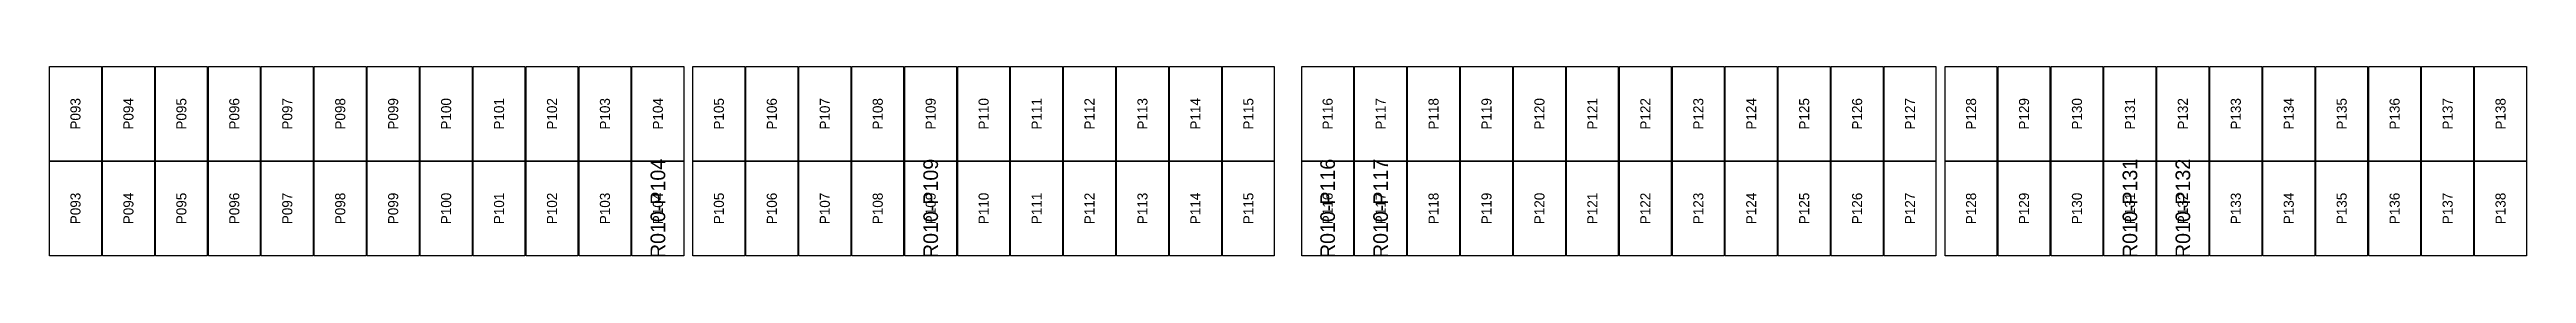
# Model space of a CAD drawing. Extents: x 296295 to 296770, y 651564 to 652121.
# Drawn here: x 296435.4 to 296489.6, y 652084.2 to 652088.3 of the extents above; entities that cross this region are included whole.
import ezdxf
from ezdxf.enums import TextEntityAlignment as Align

# ---------------------------------------------------------------- set-up
doc = ezdxf.new("R2010")
doc.units = 0

msp = doc.modelspace()

# ---------------------------------------------------------------- texts
at = {"layer": 'DEFECT_LABELS'}
for s, p in [('R010-P104', (296448.693, 652085.212)), ('R010-P109', (296454.659, 652085.212)), ('R010-P116', (296463.341, 652085.212)), ('R010-P117', (296464.499, 652085.212)), ('R010-P131', (296480.887, 652085.212)), ('R010-P132', (296482.045, 652085.212))]:
    msp.add_text(s, height=0.32, rotation=90, dxfattribs=at).set_placement(p, align=Align.MIDDLE_CENTER)
at = {"layer": 'PANEL_POSITION'}
for s, p in [('P093', (296435.955, 652087.275)), ('P094', (296437.113, 652087.275)), ('P095', (296438.271, 652087.275)), ('P096', (296439.429, 652087.275)), ('P097', (296440.587, 652087.275)), ('P098', (296441.745, 652087.275)), ('P099', (296442.903, 652087.275)), ('P100', (296444.061, 652087.275)), ('P101', (296445.219, 652087.275)), ('P102', (296446.377, 652087.275)), ('P103', (296447.535, 652087.275)), ('P104', (296448.693, 652087.275)), ('P105', (296450.027, 652087.275)), ('P106', (296451.185, 652087.275)), ('P107', (296452.343, 652087.275)), ('P108', (296453.501, 652087.275)), ('P109', (296454.659, 652087.275)), ('P110', (296455.817, 652087.275)), ('P111', (296456.975, 652087.275)), ('P112', (296458.133, 652087.275)), ('P113', (296459.291, 652087.275)), ('P114', (296460.449, 652087.275)), ('P115', (296461.607, 652087.275)), ('P116', (296463.341, 652087.275)), ('P117', (296464.499, 652087.275)), ('P118', (296465.657, 652087.275)), ('P119', (296466.815, 652087.275)), ('P120', (296467.973, 652087.275)), ('P121', (296469.131, 652087.275)), ('P122', (296470.289, 652087.275)), ('P123', (296471.447, 652087.275)), ('P124', (296472.605, 652087.275)), ('P125', (296473.763, 652087.275)), ('P126', (296474.921, 652087.275)), ('P127', (296476.079, 652087.275)), ('P128', (296477.413, 652087.275)), ('P129', (296478.571, 652087.275)), ('P130', (296479.729, 652087.275)), ('P131', (296480.887, 652087.275)), ('P132', (296482.045, 652087.275)), ('P133', (296483.203, 652087.275)), ('P134', (296484.361, 652087.275)), ('P135', (296485.519, 652087.275)), ('P136', (296486.677, 652087.275)), ('P137', (296487.835, 652087.275)), ('P138', (296488.993, 652087.275)), ('P093', (296435.955, 652085.212)), ('P094', (296437.113, 652085.212)), ('P095', (296438.271, 652085.212)), ('P096', (296439.429, 652085.212)), ('P097', (296440.587, 652085.212)), ('P098', (296441.745, 652085.212)), ('P099', (296442.903, 652085.212)), ('P100', (296444.061, 652085.212)), ('P101', (296445.219, 652085.212)), ('P102', (296446.377, 652085.212)), ('P103', (296447.535, 652085.212)), ('P104', (296448.693, 652085.212)), ('P105', (296450.027, 652085.212)), ('P106', (296451.185, 652085.212)), ('P107', (296452.343, 652085.212)), ('P108', (296453.501, 652085.212)), ('P109', (296454.659, 652085.212)), ('P110', (296455.817, 652085.212)), ('P111', (296456.975, 652085.212)), ('P112', (296458.133, 652085.212)), ('P113', (296459.291, 652085.212)), ('P114', (296460.449, 652085.212)), ('P115', (296461.607, 652085.212)), ('P116', (296463.341, 652085.212)), ('P117', (296464.499, 652085.212)), ('P118', (296465.657, 652085.212)), ('P119', (296466.815, 652085.212)), ('P120', (296467.973, 652085.212)), ('P121', (296469.131, 652085.212)), ('P122', (296470.289, 652085.212)), ('P123', (296471.447, 652085.212)), ('P124', (296472.605, 652085.212)), ('P125', (296473.763, 652085.212)), ('P126', (296474.921, 652085.212)), ('P127', (296476.079, 652085.212)), ('P128', (296477.413, 652085.212)), ('P129', (296478.571, 652085.212)), ('P130', (296479.729, 652085.212)), ('P131', (296480.887, 652085.212)), ('P132', (296482.045, 652085.212)), ('P133', (296483.203, 652085.212)), ('P134', (296484.361, 652085.212)), ('P135', (296485.519, 652085.212)), ('P136', (296486.677, 652085.212)), ('P137', (296487.835, 652085.212)), ('P138', (296488.993, 652085.212))]:
    msp.add_text(s, height=0.22, rotation=90, dxfattribs=at).set_placement(p, align=Align.MIDDLE_CENTER)

# ---------------------------------------------------------------- linework, layer by layer
at = {"layer": 'DEFECTIVE_PANELS'}
for points in [[(296448.126, 652086.244), (296449.26, 652086.244), (296449.26, 652084.181), (296448.126, 652084.181)], [(296454.092, 652086.244), (296455.226, 652086.244), (296455.226, 652084.181), (296454.092, 652084.181)], [(296462.774, 652086.244), (296463.908, 652086.244), (296463.908, 652084.181), (296462.774, 652084.181)], [(296463.932, 652086.244), (296465.066, 652086.244), (296465.066, 652084.181), (296463.932, 652084.181)], [(296480.32, 652086.244), (296481.454, 652086.244), (296481.454, 652084.181), (296480.32, 652084.181)], [(296481.478, 652086.244), (296482.612, 652086.244), (296482.612, 652084.181), (296481.478, 652084.181)]]:
    msp.add_lwpolyline(points, close=True, dxfattribs=at)
at = {"layer": 'PANELS_MASTER'}
for points in [[(296435.388, 652088.307), (296436.522, 652088.307), (296436.522, 652086.244), (296435.388, 652086.244)], [(296436.546, 652088.307), (296437.68, 652088.307), (296437.68, 652086.244), (296436.546, 652086.244)], [(296437.704, 652088.307), (296438.838, 652088.307), (296438.838, 652086.244), (296437.704, 652086.244)], [(296438.862, 652088.307), (296439.996, 652088.307), (296439.996, 652086.244), (296438.862, 652086.244)], [(296440.02, 652088.307), (296441.154, 652088.307), (296441.154, 652086.244), (296440.02, 652086.244)], [(296441.178, 652088.307), (296442.312, 652088.307), (296442.312, 652086.244), (296441.178, 652086.244)], [(296442.336, 652088.307), (296443.47, 652088.307), (296443.47, 652086.244), (296442.336, 652086.244)], [(296443.494, 652088.307), (296444.628, 652088.307), (296444.628, 652086.244), (296443.494, 652086.244)], [(296444.652, 652088.307), (296445.786, 652088.307), (296445.786, 652086.244), (296444.652, 652086.244)], [(296445.81, 652088.307), (296446.944, 652088.307), (296446.944, 652086.244), (296445.81, 652086.244)], [(296446.968, 652088.307), (296448.102, 652088.307), (296448.102, 652086.244), (296446.968, 652086.244)], [(296448.126, 652088.307), (296449.26, 652088.307), (296449.26, 652086.244), (296448.126, 652086.244)], [(296449.46, 652088.307), (296450.594, 652088.307), (296450.594, 652086.244), (296449.46, 652086.244)], [(296450.618, 652088.307), (296451.752, 652088.307), (296451.752, 652086.244), (296450.618, 652086.244)], [(296451.776, 652088.307), (296452.91, 652088.307), (296452.91, 652086.244), (296451.776, 652086.244)], [(296452.934, 652088.307), (296454.068, 652088.307), (296454.068, 652086.244), (296452.934, 652086.244)], [(296454.092, 652088.307), (296455.226, 652088.307), (296455.226, 652086.244), (296454.092, 652086.244)], [(296455.25, 652088.307), (296456.384, 652088.307), (296456.384, 652086.244), (296455.25, 652086.244)], [(296456.408, 652088.307), (296457.542, 652088.307), (296457.542, 652086.244), (296456.408, 652086.244)], [(296457.566, 652088.307), (296458.7, 652088.307), (296458.7, 652086.244), (296457.566, 652086.244)], [(296458.724, 652088.307), (296459.858, 652088.307), (296459.858, 652086.244), (296458.724, 652086.244)], [(296459.882, 652088.307), (296461.016, 652088.307), (296461.016, 652086.244), (296459.882, 652086.244)], [(296461.04, 652088.307), (296462.174, 652088.307), (296462.174, 652086.244), (296461.04, 652086.244)], [(296462.774, 652088.307), (296463.908, 652088.307), (296463.908, 652086.244), (296462.774, 652086.244)], [(296463.932, 652088.307), (296465.066, 652088.307), (296465.066, 652086.244), (296463.932, 652086.244)], [(296465.09, 652088.307), (296466.224, 652088.307), (296466.224, 652086.244), (296465.09, 652086.244)], [(296466.248, 652088.307), (296467.382, 652088.307), (296467.382, 652086.244), (296466.248, 652086.244)], [(296467.406, 652088.307), (296468.54, 652088.307), (296468.54, 652086.244), (296467.406, 652086.244)], [(296468.564, 652088.307), (296469.698, 652088.307), (296469.698, 652086.244), (296468.564, 652086.244)], [(296469.722, 652088.307), (296470.856, 652088.307), (296470.856, 652086.244), (296469.722, 652086.244)], [(296470.88, 652088.307), (296472.014, 652088.307), (296472.014, 652086.244), (296470.88, 652086.244)], [(296472.038, 652088.307), (296473.172, 652088.307), (296473.172, 652086.244), (296472.038, 652086.244)], [(296473.196, 652088.307), (296474.33, 652088.307), (296474.33, 652086.244), (296473.196, 652086.244)], [(296474.354, 652088.307), (296475.488, 652088.307), (296475.488, 652086.244), (296474.354, 652086.244)], [(296475.512, 652088.307), (296476.646, 652088.307), (296476.646, 652086.244), (296475.512, 652086.244)], [(296476.846, 652088.307), (296477.98, 652088.307), (296477.98, 652086.244), (296476.846, 652086.244)], [(296478.004, 652088.307), (296479.138, 652088.307), (296479.138, 652086.244), (296478.004, 652086.244)], [(296479.162, 652088.307), (296480.296, 652088.307), (296480.296, 652086.244), (296479.162, 652086.244)], [(296480.32, 652088.307), (296481.454, 652088.307), (296481.454, 652086.244), (296480.32, 652086.244)], [(296481.478, 652088.307), (296482.612, 652088.307), (296482.612, 652086.244), (296481.478, 652086.244)], [(296482.636, 652088.307), (296483.77, 652088.307), (296483.77, 652086.244), (296482.636, 652086.244)], [(296483.794, 652088.307), (296484.928, 652088.307), (296484.928, 652086.244), (296483.794, 652086.244)], [(296484.952, 652088.307), (296486.086, 652088.307), (296486.086, 652086.244), (296484.952, 652086.244)], [(296486.11, 652088.307), (296487.244, 652088.307), (296487.244, 652086.244), (296486.11, 652086.244)], [(296487.268, 652088.307), (296488.402, 652088.307), (296488.402, 652086.244), (296487.268, 652086.244)], [(296488.426, 652088.307), (296489.56, 652088.307), (296489.56, 652086.244), (296488.426, 652086.244)], [(296435.388, 652086.244), (296436.522, 652086.244), (296436.522, 652084.181), (296435.388, 652084.181)], [(296436.546, 652086.244), (296437.68, 652086.244), (296437.68, 652084.181), (296436.546, 652084.181)], [(296437.704, 652086.244), (296438.838, 652086.244), (296438.838, 652084.181), (296437.704, 652084.181)], [(296438.862, 652086.244), (296439.996, 652086.244), (296439.996, 652084.181), (296438.862, 652084.181)], [(296440.02, 652086.244), (296441.154, 652086.244), (296441.154, 652084.181), (296440.02, 652084.181)], [(296441.178, 652086.244), (296442.312, 652086.244), (296442.312, 652084.181), (296441.178, 652084.181)], [(296442.336, 652086.244), (296443.47, 652086.244), (296443.47, 652084.181), (296442.336, 652084.181)], [(296443.494, 652086.244), (296444.628, 652086.244), (296444.628, 652084.181), (296443.494, 652084.181)], [(296444.652, 652086.244), (296445.786, 652086.244), (296445.786, 652084.181), (296444.652, 652084.181)], [(296445.81, 652086.244), (296446.944, 652086.244), (296446.944, 652084.181), (296445.81, 652084.181)], [(296446.968, 652086.244), (296448.102, 652086.244), (296448.102, 652084.181), (296446.968, 652084.181)], [(296449.46, 652086.244), (296450.594, 652086.244), (296450.594, 652084.181), (296449.46, 652084.181)], [(296450.618, 652086.244), (296451.752, 652086.244), (296451.752, 652084.181), (296450.618, 652084.181)], [(296451.776, 652086.244), (296452.91, 652086.244), (296452.91, 652084.181), (296451.776, 652084.181)], [(296452.934, 652086.244), (296454.068, 652086.244), (296454.068, 652084.181), (296452.934, 652084.181)], [(296455.25, 652086.244), (296456.384, 652086.244), (296456.384, 652084.181), (296455.25, 652084.181)], [(296456.408, 652086.244), (296457.542, 652086.244), (296457.542, 652084.181), (296456.408, 652084.181)], [(296457.566, 652086.244), (296458.7, 652086.244), (296458.7, 652084.181), (296457.566, 652084.181)], [(296458.724, 652086.244), (296459.858, 652086.244), (296459.858, 652084.181), (296458.724, 652084.181)], [(296459.882, 652086.244), (296461.016, 652086.244), (296461.016, 652084.181), (296459.882, 652084.181)], [(296461.04, 652086.244), (296462.174, 652086.244), (296462.174, 652084.181), (296461.04, 652084.181)], [(296465.09, 652086.244), (296466.224, 652086.244), (296466.224, 652084.181), (296465.09, 652084.181)], [(296466.248, 652086.244), (296467.382, 652086.244), (296467.382, 652084.181), (296466.248, 652084.181)], [(296467.406, 652086.244), (296468.54, 652086.244), (296468.54, 652084.181), (296467.406, 652084.181)], [(296468.564, 652086.244), (296469.698, 652086.244), (296469.698, 652084.181), (296468.564, 652084.181)], [(296469.722, 652086.244), (296470.856, 652086.244), (296470.856, 652084.181), (296469.722, 652084.181)], [(296470.88, 652086.244), (296472.014, 652086.244), (296472.014, 652084.181), (296470.88, 652084.181)], [(296472.038, 652086.244), (296473.172, 652086.244), (296473.172, 652084.181), (296472.038, 652084.181)], [(296473.196, 652086.244), (296474.33, 652086.244), (296474.33, 652084.181), (296473.196, 652084.181)], [(296474.354, 652086.244), (296475.488, 652086.244), (296475.488, 652084.181), (296474.354, 652084.181)], [(296475.512, 652086.244), (296476.646, 652086.244), (296476.646, 652084.181), (296475.512, 652084.181)], [(296476.846, 652086.244), (296477.98, 652086.244), (296477.98, 652084.181), (296476.846, 652084.181)], [(296478.004, 652086.244), (296479.138, 652086.244), (296479.138, 652084.181), (296478.004, 652084.181)], [(296479.162, 652086.244), (296480.296, 652086.244), (296480.296, 652084.181), (296479.162, 652084.181)], [(296482.636, 652086.244), (296483.77, 652086.244), (296483.77, 652084.181), (296482.636, 652084.181)], [(296483.794, 652086.244), (296484.928, 652086.244), (296484.928, 652084.181), (296483.794, 652084.181)], [(296484.952, 652086.244), (296486.086, 652086.244), (296486.086, 652084.181), (296484.952, 652084.181)], [(296486.11, 652086.244), (296487.244, 652086.244), (296487.244, 652084.181), (296486.11, 652084.181)], [(296487.268, 652086.244), (296488.402, 652086.244), (296488.402, 652084.181), (296487.268, 652084.181)], [(296488.426, 652086.244), (296489.56, 652086.244), (296489.56, 652084.181), (296488.426, 652084.181)]]:
    msp.add_lwpolyline(points, close=True, dxfattribs=at)

msp.set_redraw_order([(e.dxf.handle, doc.entitydb.next_handle()) for e in msp.query("TEXT MTEXT ATTDEF DIMENSION ARC_DIMENSION")])  # texts and dimensions are drawn at this point

doc.saveas('drawing.dxf')
